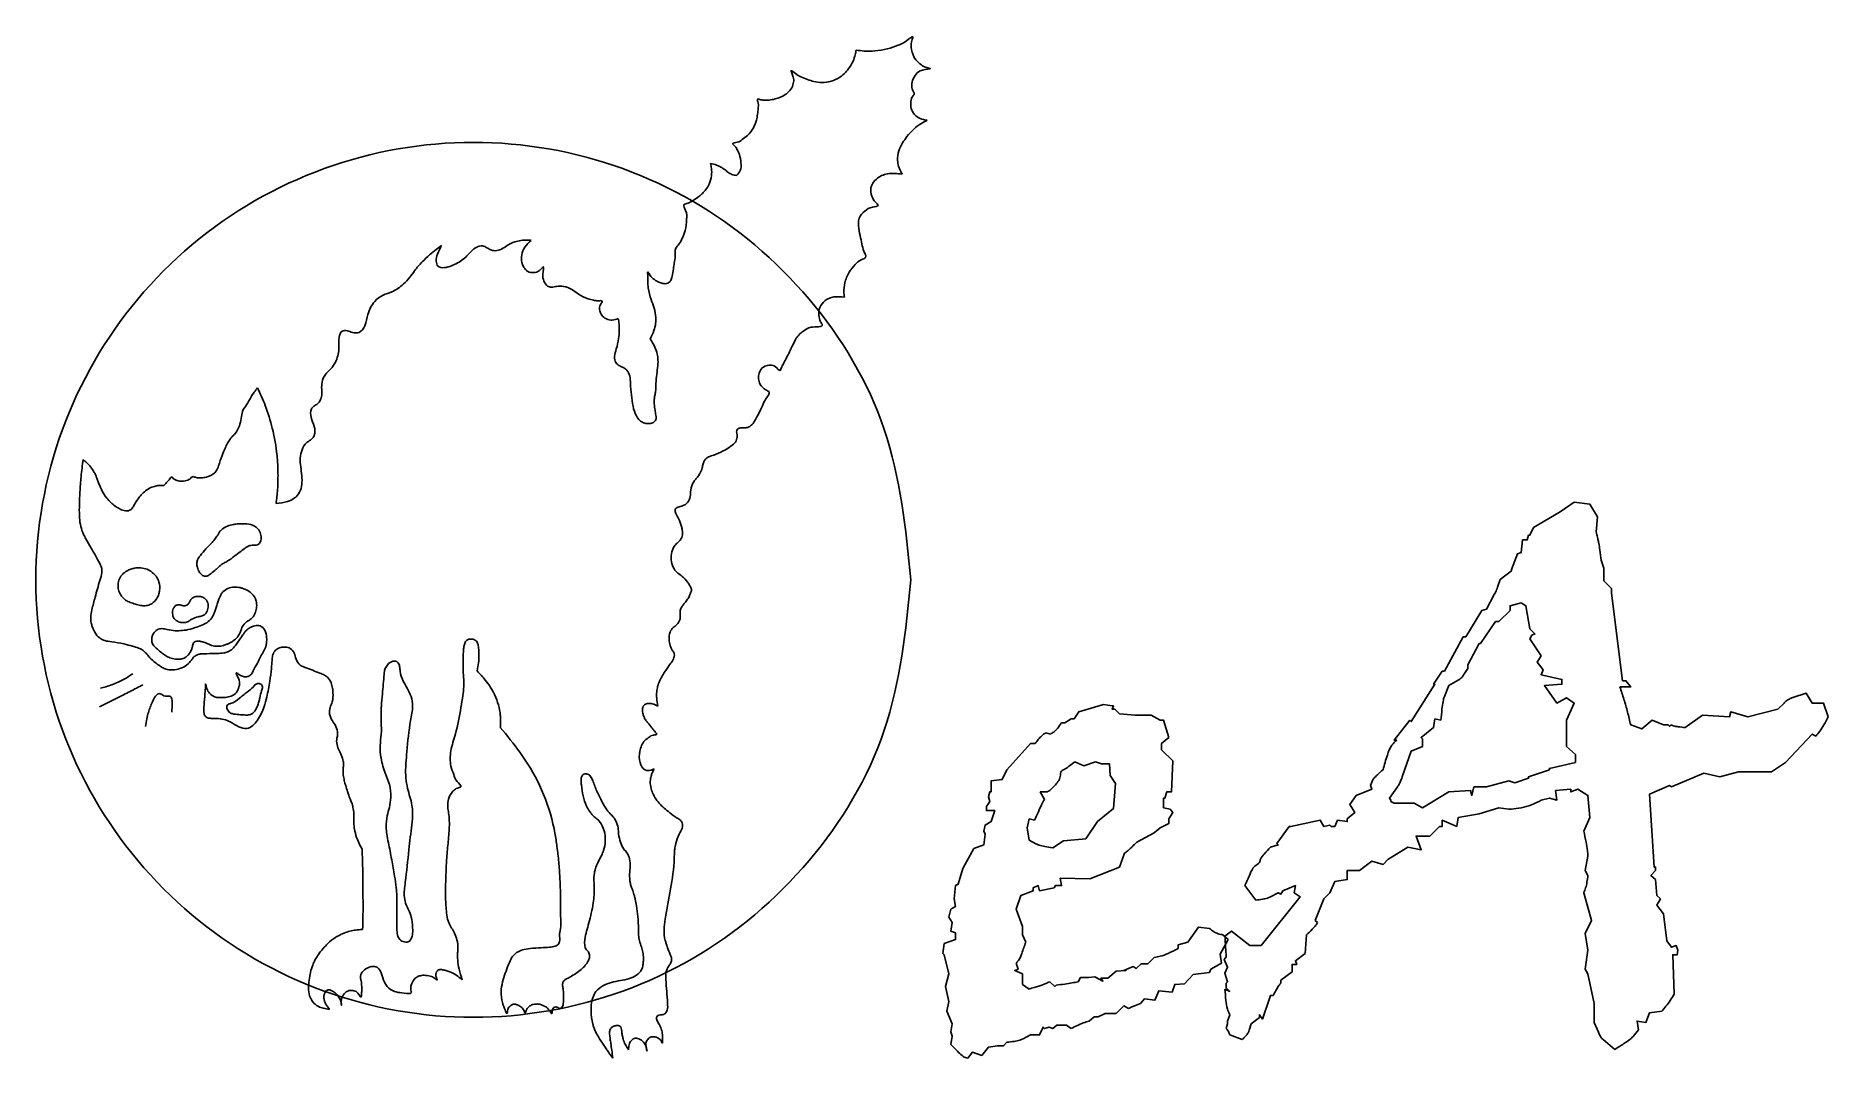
# Model space of a CAD drawing. Extents: x 0 to 12.3, y 0 to 7.
import ezdxf

# ---------------------------------------------------------------- set-up
doc = ezdxf.new("R2010")
doc.units = 0
doc.layers.get('0').update_dxf_attribs({"linetype": 'CONTINUOUS'})

msp = doc.modelspace()

# ---------------------------------------------------------------- linework, layer by layer
at = {"color": 7}
for points in [[(1.549233, 4.594787)], [(0.651425, 3.33827)], [(1.138688, 3.354858)], [(6.025833, 3.27814)], [(0.989399, 3.103969)], [(0.983179, 2.929798)], [(2.498878, 2.720379)], [(1.33774, 2.413507)]]:
    msp.add_lwpolyline(points, close=True, dxfattribs=at)
for points in [[(10.06425, 3.281221), (10.14045, 3.338949), (10.14045, 3.348185), (10.182014, 3.456712), (10.207414, 3.465949), (10.216651, 3.551385), (10.248978, 3.551385), (10.258215, 3.583713), (10.267451, 3.583713), (10.292851, 3.636822), (10.47527, 3.745349), (10.569943, 3.81)], [(10.569943, 3.81), (10.67847, 3.796147), (10.731579, 3.71071), (10.722342, 3.606801)], [(10.754672, 3.412838), (10.773145, 3.357419), (10.773145, 3.271983), (10.826254, 3.218874), (10.826254, 3.186547), (10.902454, 2.586183), (10.925544, 2.586183), (10.957871, 2.544619), (10.88398, 2.544619)], [(9.35998, 1.858819), (9.304562, 1.782619), (9.313798, 1.768765), (9.313798, 1.759528), (9.336889, 1.747982), (9.473125, 1.747982), (9.530852, 1.715655), (9.710961, 1.824182), (9.861052, 1.833419), (9.870289, 1.801091), (9.884143, 1.858819), (9.969579, 1.858819), (10.121979, 1.900382), (10.163543, 1.886529), (10.258215, 1.918856), (10.258215, 1.928093), (10.401379, 1.976584), (10.401379, 1.98582), (10.579179, 2.027384), (10.579179, 2.080493), (10.519143, 2.135911), (10.519143, 2.31602), (10.569943, 2.433784), (10.519143, 2.46842), (10.452179, 2.433784), (10.366743, 2.553856), (10.486815, 2.563093), (10.486815, 2.59542), (10.343652, 2.627748), (10.357505, 2.662384), (10.315941, 2.713184), (10.34365, 2.757057), (10.26745, 2.87482), (10.281304, 2.897911), (10.302084, 2.907147), (10.267448, 2.941784), (10.239739, 3.101111), (10.207415, 3.119582)], [(9.355361, 2.179785), (9.336887, 2.179785), (9.445415, 2.316021), (9.454651, 2.306785), (9.616288, 2.563094), (9.607051, 2.563094), (9.667087, 2.653148), (9.680941, 2.653148), (9.81025, 2.888676), (9.828723, 2.888676), (9.93725, 3.068785), (9.969578, 3.078021), (10.022687, 3.177312)], [(10.207415, 3.119582), (10.131215, 3.101109), (10.131215, 3.068781), (10.055015, 2.992581), (10.031925, 2.992581), (9.928016, 2.84249), (9.918779, 2.84249), (9.842579, 2.694709), (9.842579, 2.671619), (9.81487, 2.630055)], [(9.775616, 2.5908), (9.710961, 2.553855), (9.680943, 2.477655)], [(12.068544, 2.470727), (12.160907, 2.500745), (12.202471, 2.433781), (12.278671, 2.433781), (12.310998, 2.339109)], [(7.057815, 2.297559), (7.080906, 2.297559), (7.124779, 2.325268), (7.143252, 2.325268), (7.175579, 2.373759), (7.346452, 2.424546)], [(7.346452, 2.424546), (7.404179, 2.415309), (7.413415, 2.415309), (7.404179, 2.392219), (7.422652, 2.392219), (7.454979, 2.359892), (7.563507, 2.350655), (7.672034, 2.350655), (7.734379, 2.316019), (7.75747, 2.316019), (7.792106, 2.198255), (7.743615, 2.156691), (7.743615, 2.112819), (7.819815, 2.036619), (7.810579, 1.824182), (7.778251, 1.824182), (7.766705, 1.782619), (7.757468, 1.782619), (7.757468, 1.715655), (7.801341, 1.706418), (7.819814, 1.683328), (7.792105, 1.639455), (7.792105, 1.607128), (7.734378, 1.579419), (7.692814, 1.544783), (7.572742, 1.480128)], [(11.331943, 2.265219), (11.449707, 2.350655), (11.634434, 2.339109), (11.643671, 2.373745), (11.761435, 2.339109), (11.966944, 2.392218), (12.008507, 2.433781)], [(6.949288, 2.230596), (6.981615, 2.221359)], [(9.657853, 2.316019), (9.616289, 2.325255), (9.607053, 2.265219), (9.521616, 2.198255), (9.530853, 2.189019), (9.530853, 2.13591), (9.454653, 2.103582), (9.394617, 1.935019)], [(10.957871, 2.283692), (11.034071, 2.255983), (11.105653, 2.316019), (11.181853, 2.283692), (11.21418, 2.283692), (11.223417, 2.274455), (11.237271, 2.283692)], [(12.225562, 2.20749), (12.202472, 2.221344), (12.017744, 2.02738), (11.923072, 1.962726), (11.696781, 1.962726), (11.569781, 1.928089), (11.458944, 1.953489), (11.237272, 1.858817), (11.223418, 1.868053), (11.087182, 1.810326), (11.119509, 1.309253), (11.128746, 1.309253), (11.128746, 1.286163), (11.096418, 1.251527), (11.128746, 1.223818), (11.137982, 1.11529), (11.161072, 1.0922), (11.137982, 1.048328), (11.181855, 0.988291), (11.204945, 0.803564), (11.237272, 0.759691), (11.2696, 0.771238), (11.281146, 0.74122), (11.276529, 0.708892), (11.246506, 0.708892), (11.255743, 0.438729)], [(6.298125, 0.094686), (6.307362, 0.150104), (6.298125, 0.180123), (6.307362, 0.235541), (6.272725, 0.320977), (6.286579, 0.387941), (6.263489, 0.49185), (6.286579, 0.577286), (6.254252, 0.708904), (6.245015, 0.718141), (6.254252, 0.785105), (6.330452, 0.812814), (6.330452, 0.858996), (6.298124, 0.870542), (6.307361, 0.930578), (6.286578, 0.965215), (6.298124, 1.020633), (6.330452, 1.039106), (6.321215, 1.092215), (6.330452, 1.18227), (6.348925, 1.191507), (6.381252, 1.300034), (6.457452, 1.43627), (6.524416, 1.46167), (6.533652, 1.535561), (6.524416, 1.556342), (6.533652, 1.597905), (6.575216, 1.620995), (6.600616, 1.697195), (6.542889, 1.697195), (6.542889, 1.724904), (6.565979, 1.759541), (6.556742, 1.791868), (6.565979, 1.824195), (6.575215, 1.824195), (6.575215, 1.900395), (6.651415, 1.909632), (6.683743, 1.976596), (6.845379, 2.156705), (6.877706, 2.156705)], [(6.997779, 1.440873), (7.07167, 1.489364), (7.22407, 1.503218), (7.304888, 1.620981), (7.413415, 1.711036), (7.427269, 1.881908), (7.390323, 1.937327), (7.385706, 2.018145), (7.332597, 2.018145), (7.291033, 2.032)], [(7.291033, 2.032), (7.210215, 2.004291), (7.14787, 2.032)], [(8.489453, 1.445494), (8.542562, 1.461657), (8.533325, 1.470894), (8.618762, 1.588657), (8.627998, 1.588657), (8.831198, 1.630221), (8.854288, 1.588657), (8.895852, 1.597894), (8.905089, 1.588657), (8.930489, 1.588657), (8.948962, 1.630221), (9.015926, 1.620984), (9.015926, 1.639458), (9.066726, 1.68333), (9.034398, 1.738749), (9.075962, 1.801094), (9.184489, 1.842658), (9.175253, 1.868058), (9.189106, 1.902694)], [(10.636906, 1.556329), (10.67847, 1.648692), (10.664616, 1.801092), (10.595344, 1.842656), (10.546853, 1.824183), (10.546853, 1.842656), (10.442944, 1.833419), (10.45218, 1.768765), (10.40138, 1.782618), (10.343653, 1.768765), (10.329799, 1.759528)], [(6.953906, 1.824182), (6.912343, 1.824182), (6.940052, 1.773382)], [(6.873088, 1.630218), (6.836143, 1.639455), (6.822289, 1.579419), (6.836143, 1.493982), (6.882324, 1.468582)], [(10.121981, 1.706419), (10.055018, 1.715656), (9.918781, 1.674092), (9.775618, 1.648692), (9.766381, 1.588656), (9.66709, 1.630219), (9.66709, 1.588656), (9.648617, 1.588656), (9.581653, 1.521692), (9.48698, 1.521692), (9.521617, 1.427019), (9.431562, 1.445493), (9.293017, 1.362365), (9.260689, 1.327729), (9.184489, 1.350819), (9.099053, 1.286164), (9.015926, 1.286164), (9.015926, 1.223819), (8.930489, 1.209966), (8.895853, 1.133766), (8.854289, 1.092202), (8.796562, 0.94442), (8.812726, 0.930567)], [(7.489614, 1.403928), (7.454978, 1.309255), (7.251778, 1.228437), (7.048578, 1.233057), (7.057815, 1.182257), (7.016251, 1.182257), (7.007014, 1.168403), (6.907723, 1.147623), (6.898487, 1.182259), (6.86385, 1.168406), (6.86385, 1.147625), (6.778414, 1.115298), (6.746087, 1.020625), (6.789959, 0.902862), (6.789959, 0.845134), (6.81305, 0.794334)], [(10.664615, 1.251529), (10.646142, 1.286165), (10.664615, 1.385456)], [(8.177725, 0.835892), (8.221597, 0.870528), (8.348597, 0.771237), (8.424797, 0.771237), (8.692652, 1.106055), (8.651088, 1.133764), (8.660325, 1.182255), (8.574889, 1.147619), (8.561035, 1.124529), (8.542562, 1.133766), (8.489453, 1.106056)], [(8.390162, 1.082966), (8.313962, 1.182257)], [(10.736197, 0.177801), (10.708488, 0.244765), (10.708488, 0.374074), (10.664616, 0.577274), (10.646143, 0.609601), (10.664616, 0.74122), (10.646143, 0.854365), (10.690015, 0.94442), (10.636906, 1.133765)], [(7.856761, 0.750463), (7.856761, 0.775863), (7.923724, 0.794336), (7.995306, 0.898245), (8.071506, 0.889009)], [(8.16387, 0.845136), (8.198506, 0.812809), (8.145397, 0.713518), (8.154634, 0.651172), (8.080743, 0.609609), (8.071506, 0.586519), (7.96067, 0.572665), (7.900633, 0.51032), (7.83367, 0.505703), (7.815197, 0.452594), (7.725142, 0.46183), (7.697433, 0.397176), (7.625851, 0.406412), (7.598142, 0.374085)], [(8.736526, 0.84513), (8.727289, 0.71813), (8.660325, 0.66733), (8.669562, 0.64193), (8.637235, 0.64193), (8.637235, 0.59113), (8.561035, 0.533403), (8.561035, 0.51493)], [(6.746086, 0.651171), (6.75994, 0.609607), (6.736849, 0.60037), (6.789958, 0.57728), (6.789958, 0.505698), (6.83614, 0.473371)], [(7.170959, 0.524171), (7.187122, 0.55188), (7.24254, 0.55188), (7.286413, 0.556499), (7.341831, 0.52879), (7.327978, 0.547263), (7.374159, 0.547263), (7.431887, 0.595754), (7.49885, 0.600371), (7.484997, 0.600371), (7.549651, 0.62808), (7.568124, 0.614227), (7.602761, 0.646554), (7.648943, 0.646554), (7.692815, 0.690427)], [(8.177724, 0.473364), (8.210052, 0.457201), (8.186961, 0.482601), (8.186961, 0.514927), (8.196198, 0.524164), (8.177725, 0.581891), (8.196198, 0.623455), (8.173108, 0.676564), (8.186961, 0.695037)], [(6.976995, 0.524171), (7.011631, 0.491844), (7.020868, 0.50108)], [(8.507926, 0.429493), (8.489452, 0.429493), (8.434034, 0.267857), (8.413254, 0.297875), (8.413254, 0.279402), (8.357835, 0.235529), (8.343982, 0.191656)], [(7.517324, 0.339449), (7.484997, 0.357922), (7.431888, 0.307122), (7.355688, 0.307122), (7.309506, 0.284032), (7.281797, 0.284032), (7.24716, 0.254013)], [(8.186961, 0.2032), (8.196198, 0.235527), (8.196198, 0.254001), (8.210052, 0.297873)], [(11.170306, 0.320965), (11.087179, 0.311728), (11.061779, 0.244765), (11.001743, 0.254001), (11.010979, 0.193965), (10.974034, 0.147783)], [(7.124779, 0.203213), (7.092451, 0.226303), (7.025488, 0.226303), (6.997779, 0.203213), (6.972379, 0.21245), (6.940051, 0.203213), (6.930815, 0.21245), (6.907724, 0.159341), (6.845379, 0.159341), (6.794579, 0.131632)], [(8.295491, 0.127002), (8.210052, 0.159327)], [(10.849343, 0.060038), (10.768525, 0.127001)], [(6.683743, 0.108542), (6.660652, 0.085451), (6.619089, 0.085451), (6.556743, 0.076215), (6.510561, 0.018487), (6.448216, 0.041578), (6.415889, 0.000014), (6.390489, 0.006941)]]:
    msp.add_lwpolyline(points, dxfattribs=at)
for points, knots in [([(5.650536, 6.908768), (5.668641, 6.906118), (5.710803, 6.899949), (5.783039, 6.901828), (5.860825, 6.912746), (5.937158, 6.942733), (5.985767, 6.958409), (6.04859, 7.018673), (6.023888, 6.956712), (6.028371, 6.90879), (6.04932, 6.845212), (6.094864, 6.807389), (6.124539, 6.789293), (6.18162, 6.779298), (6.09354, 6.77716), (6.062007, 6.746511), (6.032722, 6.705045), (6.030743, 6.662536), (6.035161, 6.631998), (6.054211, 6.609669), (6.030438, 6.588961), (6.023059, 6.554176), (6.023579, 6.507877), (6.04921, 6.465688), (6.088682, 6.43533), (6.121184, 6.430297), (6.137799, 6.427725)], [0, 0, 0, 0, 0.054847, 0.127729, 0.215119, 0.293027, 0.358694, 0.409087, 0.438366, 0.497662, 0.573275, 0.62539, 0.666568, 0.691807, 0.747082, 0.798391, 0.847543, 0.888913, 0.922365, 0.941878, 0.961793, 1.000434, 1.04898, 1.096006, 1.143542, 1.193255, 1.193255, 1.193255, 1.193255]), ([(4.653202, 6.13122), (4.666791, 6.128156), (4.691342, 6.122619), (4.722645, 6.108556), (4.747829, 6.09124), (4.771368, 6.072704), (4.797833, 6.05457), (4.819464, 6.050851), (4.830901, 6.05028), (4.832367, 6.051087), (4.841549, 6.061133), (4.863384, 6.085156), (4.861949, 6.138343), (4.855251, 6.186199), (4.836374, 6.224349), (4.825106, 6.248128), (4.791949, 6.273196), (4.843492, 6.275597), (4.870901, 6.295832), (4.913184, 6.326863), (4.946638, 6.372025), (4.966942, 6.423351), (4.975051, 6.468405), (4.979031, 6.509066), (4.982689, 6.538739), (4.968072, 6.58018), (5.00016, 6.56614), (5.023421, 6.566673), (5.057291, 6.565507), (5.106048, 6.575217), (5.170285, 6.599093), (5.213889, 6.64845), (5.222429, 6.694757), (5.224763, 6.72395), (5.189483, 6.785274), (5.238994, 6.741222), (5.271387, 6.726025), (5.316067, 6.707113), (5.363502, 6.691805), (5.418539, 6.684268), (5.48048, 6.692177), (5.536338, 6.718799), (5.576057, 6.752057), (5.605878, 6.789954), (5.629605, 6.829591), (5.643787, 6.872663), (5.648577, 6.898284), (5.650536, 6.908768)], [0, 0, 0, 0, 0.041706, 0.075353, 0.102168, 0.133101, 0.165685, 0.196559, 0.198097, 0.199299, 0.201417, 0.238863, 0.292261, 0.351032, 0.385823, 0.415391, 0.43913, 0.471047, 0.510371, 0.556486, 0.6223, 0.677688, 0.719783, 0.760753, 0.795466, 0.823815, 0.844086, 0.87009, 0.901039, 0.942727, 1.019454, 1.103963, 1.12413, 1.157258, 1.204395, 1.239759, 1.282642, 1.331986, 1.378769, 1.433577, 1.496788, 1.563335, 1.616304, 1.650713, 1.707694, 1.753884, 1.785873, 1.785873, 1.785873, 1.785873]), ([(6.137799, 6.427725), (6.123119, 6.420109), (6.090598, 6.403238), (6.042534, 6.366634), (6.001731, 6.320927), (5.96575, 6.271623), (5.939003, 6.217358), (5.931497, 6.161074), (5.939609, 6.114796), (5.951858, 6.083911), (5.961492, 6.066332), (5.965702, 6.058649)], [0, 0, 0, 0, 0.049565, 0.109804, 0.179967, 0.23262, 0.292709, 0.359661, 0.398711, 0.432554, 0.458831, 0.458831, 0.458831, 0.458831]), ([(6.025833, 3.27814), (5.99001, 2.927603), (5.918878, 2.231548), (5.367005, 1.3117), (4.558969, 0.627817), (3.55837, 0.265108), (2.496621, 0.265108), (1.497422, 0.627817), (0.683791, 1.3117), (0.152709, 2.231548), (-0.032718, 3.27814), (0.152709, 4.324731), (0.683791, 5.244579), (1.497422, 5.928462), (2.496621, 6.291171), (3.55837, 6.291171), (4.558969, 5.928462), (5.367005, 5.244579), (5.918878, 4.324731), (5.99001, 3.628676), (6.025833, 3.27814)], [0, 0, 0, 0, 1.046272, 2.077571, 3.123843, 4.170115, 5.201413, 6.247686, 7.293958, 8.325256, 9.371528, 10.417801, 11.449099, 12.495371, 13.541643, 14.572942, 15.619214, 16.665486, 17.696785, 18.743057, 18.743057, 18.743057, 18.743057]), ([(4.23851, 4.928614), (4.248163, 4.947592), (4.265481, 4.981641), (4.277492, 5.032168), (4.279313, 5.083982), (4.269024, 5.139634), (4.241693, 5.204657), (4.22665, 5.264609), (4.221389, 5.321882), (4.223131, 5.350089), (4.220163, 5.402258), (4.235992, 5.364444), (4.253998, 5.346419), (4.278847, 5.326098), (4.306637, 5.314027), (4.333696, 5.305999), (4.363414, 5.309746), (4.383363, 5.331229), (4.390773, 5.365727), (4.397729, 5.405573), (4.404474, 5.451689), (4.413004, 5.497516), (4.405236, 5.54762), (4.440963, 5.580205), (4.460958, 5.622102), (4.484127, 5.677952), (4.487938, 5.744966), (4.492149, 5.800119), (4.456949, 5.853138), (4.505442, 5.859349), (4.535407, 5.879902), (4.569218, 5.901579), (4.59816, 5.927002), (4.623478, 5.954426), (4.647311, 5.994708), (4.660707, 6.044063), (4.661278, 6.092468), (4.655572, 6.119851), (4.653202, 6.13122)], [0, 0, 0, 0, 0.063683, 0.114256, 0.154292, 0.218544, 0.282253, 0.364449, 0.407389, 0.444174, 0.474559, 0.494819, 0.525272, 0.563777, 0.585806, 0.616408, 0.648096, 0.669059, 0.699901, 0.751692, 0.791488, 0.838981, 0.893713, 0.928535, 0.975543, 1.032933, 1.109153, 1.170376, 1.211674, 1.242463, 1.281588, 1.328176, 1.360346, 1.39738, 1.439591, 1.49953, 1.548526, 1.58331, 1.58331, 1.58331, 1.58331]), ([(5.965702, 6.058649), (5.931851, 6.062884), (5.869634, 6.070667), (5.78859, 6.034006), (5.744238, 5.971606), (5.755921, 5.908703), (5.772615, 5.87218), (5.817441, 5.838079), (5.746976, 5.83544), (5.710419, 5.80762), (5.673901, 5.772221), (5.664349, 5.733934), (5.667667, 5.693001), (5.675897, 5.640213), (5.691153, 5.581484), (5.697374, 5.534712), (5.728309, 5.48515), (5.67489, 5.470984), (5.640867, 5.436172), (5.596693, 5.385016), (5.571758, 5.319342), (5.564123, 5.259663), (5.568158, 5.226999), (5.569671, 5.214751)], [0, 0, 0, 0, 0.100556, 0.184818, 0.254996, 0.311833, 0.361882, 0.38951, 0.431569, 0.489694, 0.551438, 0.57079, 0.606583, 0.673132, 0.732605, 0.784013, 0.827053, 0.861553, 0.91406, 0.980036, 1.059908, 1.121486, 1.158425, 1.158425, 1.158425, 1.158425]), ([(1.675714, 3.800651), (1.702134, 3.803591), (1.746686, 3.808549), (1.799596, 3.833848), (1.848646, 3.88357), (1.859827, 3.982577), (1.832121, 4.092233), (1.852534, 4.190475), (1.897357, 4.228501), (1.923337, 4.242498), (1.945508, 4.2768), (1.940361, 4.332839), (1.912354, 4.38654), (1.908726, 4.441469), (1.932951, 4.46971), (1.957323, 4.480261), (1.978264, 4.506049), (1.991193, 4.543108), (1.986935, 4.587024), (1.988395, 4.635429), (2.008451, 4.68598), (2.055235, 4.723591), (2.093876, 4.785028), (2.111575, 4.864393), (2.101361, 4.931254), (2.119512, 4.98841), (2.16628, 4.988027), (2.199867, 4.969159), (2.252972, 4.968436), (2.292698, 5.025419), (2.301224, 5.104364), (2.340408, 5.182584), (2.404329, 5.232301), (2.480499, 5.251239), (2.541859, 5.296878), (2.591509, 5.348692), (2.628297, 5.404054), (2.673906, 5.455356), (2.723937, 5.503412), (2.768767, 5.540273), (2.797254, 5.560386), (2.809897, 5.569313)], [0, 0, 0, 0, 0.079265, 0.133667, 0.172335, 0.284252, 0.406148, 0.520515, 0.554101, 0.579876, 0.608055, 0.671027, 0.735215, 0.794095, 0.8192, 0.841603, 0.87256, 0.915594, 0.955835, 1.003538, 1.060581, 1.111581, 1.180702, 1.275242, 1.344975, 1.390927, 1.42622, 1.465804, 1.509297, 1.569923, 1.650141, 1.750246, 1.821422, 1.885903, 1.982624, 2.045372, 2.100913, 2.181436, 2.250742, 2.308914, 2.355336, 2.355336, 2.355336, 2.355336]), ([(2.809897, 5.569313), (2.799602, 5.549944), (2.781483, 5.515853), (2.769073, 5.467263), (2.781283, 5.419876), (2.832384, 5.414785), (2.872675, 5.427644), (2.926787, 5.452125), (2.981259, 5.489488), (3.023715, 5.546288), (3.07404, 5.572795), (3.11399, 5.560941), (3.140315, 5.538983), (3.179127, 5.530633), (3.221985, 5.542654), (3.261314, 5.573317), (3.306334, 5.594169), (3.351692, 5.605025), (3.389581, 5.608027), (3.4129, 5.605654), (3.423641, 5.604561)], [0, 0, 0, 0, 0.065472, 0.115243, 0.150227, 0.194332, 0.245664, 0.280582, 0.37164, 0.439303, 0.494141, 0.527373, 0.55759, 0.59619, 0.640798, 0.686457, 0.744894, 0.788014, 0.825893, 0.858234, 0.858234, 0.858234, 0.858234]), ([(3.423641, 5.604561), (3.408288, 5.5901), (3.379064, 5.562572), (3.355639, 5.508313), (3.354992, 5.463182), (3.367351, 5.42903), (3.383656, 5.401176), (3.416173, 5.381567), (3.452578, 5.3844), (3.482469, 5.393279), (3.51721, 5.44583), (3.498486, 5.36682), (3.507922, 5.329764), (3.528754, 5.289118), (3.566148, 5.282052), (3.601876, 5.291974), (3.650081, 5.291952), (3.702914, 5.272022), (3.751523, 5.231293), (3.801702, 5.205594), (3.850125, 5.195526), (3.877945, 5.188653), (3.922672, 5.195922), (3.887902, 5.155482), (3.893346, 5.123455), (3.905148, 5.087932), (3.937623, 5.064033), (3.980236, 5.053653), (4.007108, 5.064224), (4.020797, 5.069609)], [0, 0, 0, 0, 0.062719, 0.119389, 0.172456, 0.193197, 0.227983, 0.267637, 0.299434, 0.332682, 0.368252, 0.418416, 0.466772, 0.509427, 0.538762, 0.572691, 0.620534, 0.68064, 0.73767, 0.80976, 0.84852, 0.881354, 0.906562, 0.942461, 0.976485, 1.009242, 1.0502, 1.091741, 1.134875, 1.134875, 1.134875, 1.134875]), ([(5.569671, 5.214751), (5.545581, 5.217862), (5.499807, 5.223774), (5.437074, 5.196514), (5.396707, 5.148339), (5.39249, 5.092361), (5.400456, 5.054045), (5.436394, 5.006054), (5.337351, 5.019149), (5.294641, 4.987123), (5.256515, 4.958792), (5.231932, 4.922487), (5.207543, 4.868646), (5.181275, 4.815827), (5.157054, 4.766046), (5.140723, 4.741743), (5.127789, 4.697154), (5.099557, 4.747261), (5.06173, 4.750602), (5.021706, 4.745465), (4.99042, 4.716307), (4.980467, 4.676819), (4.982116, 4.635337), (5.00366, 4.600298), (5.02787, 4.579411), (5.07136, 4.565632), (5.019381, 4.50857), (5.006144, 4.461004), (4.979341, 4.41213), (4.958277, 4.371199), (4.935965, 4.337318), (4.9082, 4.320971), (4.880316, 4.317922), (4.855573, 4.320706), (4.834039, 4.311688), (4.829305, 4.291135), (4.835564, 4.271681), (4.835, 4.243873), (4.81806, 4.211462), (4.781469, 4.18519), (4.73384, 4.1587), (4.685972, 4.13419), (4.639581, 4.124197), (4.612439, 4.101549), (4.60023, 4.073205), (4.595523, 4.040031), (4.581474, 4.009793), (4.565896, 3.984614), (4.549479, 3.968016), (4.52941, 3.940576), (4.514614, 3.898645), (4.515829, 3.849164), (4.499807, 3.806556), (4.464352, 3.783956), (4.431836, 3.780467), (4.404931, 3.760781), (4.41504, 3.727029), (4.438727, 3.69433), (4.451607, 3.654464), (4.45968, 3.620757), (4.462256, 3.598346), (4.459034, 3.573544), (4.445808, 3.549064), (4.422178, 3.529961), (4.396044, 3.502365), (4.381817, 3.456146), (4.38275, 3.40291), (4.3966, 3.354949), (4.427278, 3.323479), (4.464446, 3.300321), (4.490052, 3.270479), (4.507875, 3.243567), (4.516033, 3.226904), (4.525642, 3.210429), (4.516037, 3.191148), (4.509645, 3.168583), (4.495313, 3.14411), (4.479254, 3.121746), (4.460715, 3.102769), (4.448465, 3.080231), (4.441892, 3.055331), (4.446581, 3.029539), (4.442662, 3.00018), (4.425321, 2.970528), (4.393444, 2.951866), (4.370413, 2.916798), (4.366409, 2.871771), (4.374254, 2.833316), (4.384663, 2.806922), (4.392702, 2.791115), (4.401688, 2.780954), (4.407004, 2.762897), (4.400652, 2.73279), (4.372126, 2.697125), (4.346942, 2.659172), (4.322164, 2.62167), (4.303217, 2.586948), (4.290009, 2.548962), (4.282554, 2.508306), (4.282168, 2.463292), (4.28878, 2.431186), (4.29242, 2.413507)], [0, 0, 0, 0, 0.071692, 0.136217, 0.196331, 0.250891, 0.295649, 0.319424, 0.397306, 0.455761, 0.499143, 0.535182, 0.586423, 0.675792, 0.714672, 0.747585, 0.774103, 0.813852, 0.851827, 0.889539, 0.930798, 0.970909, 1.008481, 1.052707, 1.088451, 1.106619, 1.171635, 1.228677, 1.277446, 1.332814, 1.369017, 1.39669, 1.426404, 1.451214, 1.471999, 1.488718, 1.508704, 1.533054, 1.570077, 1.613498, 1.666002, 1.734261, 1.77375, 1.806435, 1.835672, 1.864268, 1.90656, 1.93444, 1.952661, 1.976346, 2.036145, 2.081199, 2.124539, 2.166008, 2.198594, 2.224635, 2.251341, 2.290568, 2.349683, 2.373456, 2.394898, 2.416923, 2.447605, 2.47536, 2.507732, 2.560196, 2.614722, 2.667034, 2.704807, 2.743604, 2.79802, 2.821068, 2.83986, 2.854776, 2.874504, 2.898728, 2.926737, 2.958316, 2.981464, 3.005802, 3.034681, 3.056468, 3.083501, 3.122156, 3.154322, 3.192555, 3.24282, 3.285623, 3.309453, 3.327847, 3.338524, 3.349598, 3.38293, 3.425427, 3.485561, 3.519793, 3.560228, 3.603895, 3.639791, 3.683873, 3.737896, 3.737896, 3.737896, 3.737896]), ([(4.020797, 5.069609), (4.022755, 5.05658), (4.026997, 5.028346), (4.028321, 4.98243), (4.023138, 4.925302), (4.009936, 4.866959), (3.991574, 4.813057), (3.998323, 4.76893), (4.023525, 4.745177), (4.053212, 4.736772), (4.083275, 4.715228), (4.103187, 4.673387), (4.103105, 4.614412), (4.109109, 4.545258), (4.120317, 4.47074), (4.137572, 4.402645), (4.176109, 4.359237), (4.216834, 4.347708), (4.246822, 4.34921), (4.274561, 4.361628), (4.282719, 4.392742), (4.272416, 4.428872), (4.267282, 4.470572), (4.265454, 4.510202), (4.270816, 4.541879), (4.275774, 4.565839), (4.277294, 4.585323), (4.277901, 4.598467), (4.277816, 4.626707), (4.28143, 4.670583), (4.289912, 4.728835), (4.294512, 4.780713), (4.287207, 4.829124), (4.270791, 4.878497), (4.250046, 4.910705), (4.23851, 4.928614)], [0, 0, 0, 0, 0.039502, 0.085602, 0.137406, 0.211173, 0.264699, 0.307281, 0.336013, 0.363087, 0.399076, 0.443345, 0.495942, 0.574367, 0.651799, 0.7222, 0.782858, 0.814495, 0.845819, 0.872672, 0.898341, 0.93367, 0.984769, 1.024246, 1.052027, 1.080863, 1.097591, 1.110581, 1.120334, 1.182298, 1.242278, 1.29726, 1.33752, 1.388348, 1.452006, 1.452006, 1.452006, 1.452006]), ([(0.352847, 4.103377), (0.361309, 4.096135), (0.379882, 4.08024), (0.406519, 4.050956), (0.426514, 4.020623), (0.440334, 3.994278), (0.44764, 3.972147), (0.460359, 3.940349), (0.479271, 3.89294), (0.514555, 3.833494), (0.559396, 3.791866), (0.601146, 3.765144), (0.633856, 3.750534), (0.669305, 3.749907), (0.693341, 3.769884), (0.706925, 3.800273), (0.72735, 3.830871), (0.752404, 3.862393), (0.780496, 3.889733), (0.813882, 3.9111), (0.848932, 3.921164), (0.87819, 3.928175), (0.908925, 3.919122), (0.924093, 3.946669), (0.942343, 3.959975), (0.957383, 3.991447), (0.973279, 3.969025), (0.992902, 3.959876), (1.024498, 3.951072), (1.059571, 3.957319), (1.087713, 3.968368), (1.103079, 3.990004), (1.12511, 3.977849), (1.150168, 3.977847), (1.175847, 3.977656), (1.20051, 3.982549), (1.22438, 3.989702), (1.248098, 4.003892), (1.270335, 4.027189), (1.284414, 4.072185), (1.304371, 4.123931), (1.323767, 4.176247), (1.341822, 4.213743), (1.358105, 4.239574), (1.371966, 4.257526), (1.384618, 4.269831), (1.405939, 4.291251), (1.424927, 4.331039), (1.438486, 4.382618), (1.440554, 4.436151), (1.477626, 4.480007), (1.504783, 4.537991), (1.533535, 4.574728), (1.549233, 4.594787)], [0, 0, 0, 0, 0.033399, 0.073304, 0.118267, 0.142067, 0.162282, 0.188052, 0.244823, 0.315368, 0.393487, 0.425658, 0.463791, 0.500715, 0.524007, 0.552983, 0.599679, 0.634136, 0.673624, 0.716891, 0.751376, 0.782155, 0.808037, 0.834439, 0.860868, 0.88727, 0.902008, 0.92557, 0.955371, 0.997482, 1.029601, 1.046326, 1.065793, 1.092304, 1.123734, 1.141778, 1.167667, 1.198091, 1.223744, 1.262284, 1.33687, 1.391346, 1.429331, 1.461501, 1.482814, 1.49715, 1.514423, 1.573255, 1.62563, 1.675325, 1.728352, 1.791581, 1.867623, 1.867623, 1.867623, 1.867623]), ([(1.549233, 4.594787), (1.567317, 4.554495), (1.60769, 4.464543), (1.654825, 4.309361), (1.682854, 4.152727), (1.689958, 4.011758), (1.687585, 3.901491), (1.679498, 3.83279), (1.675714, 3.800651)], [0, 0, 0, 0, 0.132399, 0.295581, 0.485163, 0.60814, 0.718535, 0.815573, 0.815573, 0.815573, 0.815573]), ([(2.264577, 1.432761), (2.252993, 1.454455), (2.23205, 1.493677), (2.215739, 1.551816), (2.207396, 1.599557), (2.208422, 1.639656), (2.208907, 1.678497), (2.204059, 1.715196), (2.194504, 1.749492), (2.178853, 1.784257), (2.165832, 1.82396), (2.152665, 1.865865), (2.142771, 1.903874), (2.134551, 1.94296), (2.133248, 1.979619), (2.139369, 2.013981), (2.133907, 2.050303), (2.120117, 2.089063), (2.097102, 2.128454), (2.089137, 2.164296), (2.091134, 2.191079), (2.097301, 2.207634), (2.096684, 2.235453), (2.089413, 2.273865), (2.058487, 2.311621), (2.03916, 2.35512), (2.042229, 2.402731), (2.065441, 2.447047), (2.066922, 2.493315), (2.062648, 2.5372), (2.053731, 2.575051), (2.03483, 2.607818), (2.005225, 2.626951), (1.970407, 2.64107), (1.925685, 2.658252), (1.885376, 2.67515), (1.855656, 2.683894), (1.830852, 2.699787), (1.81075, 2.731951), (1.802636, 2.77585), (1.777603, 2.809879), (1.740869, 2.819265), (1.707399, 2.816773), (1.675515, 2.80339), (1.654863, 2.775022), (1.648252, 2.740734), (1.647071, 2.705986), (1.641923, 2.653674), (1.632149, 2.575911), (1.616375, 2.488278), (1.590721, 2.396899), (1.557423, 2.318076), (1.48924, 2.248873), (1.41338, 2.269223), (1.356597, 2.314544), (1.289814, 2.329217), (1.239173, 2.329022), (1.212553, 2.32868), (1.189702, 2.339656), (1.178121, 2.368558), (1.181288, 2.415463), (1.185378, 2.465514), (1.189491, 2.515965), (1.192237, 2.539047), (1.191772, 2.575678), (1.199133, 2.53183), (1.212035, 2.508647), (1.237644, 2.482358), (1.261502, 2.473537), (1.277789, 2.471487), (1.300011, 2.471578), (1.330496, 2.471858), (1.368816, 2.479134), (1.405956, 2.502104), (1.423688, 2.54629), (1.430985, 2.586526), (1.388512, 2.657678), (1.426719, 2.62318), (1.449942, 2.614142), (1.479458, 2.611079), (1.504878, 2.627563), (1.523583, 2.662522), (1.551038, 2.715137), (1.578689, 2.769858), (1.604061, 2.81246), (1.610423, 2.843294), (1.612116, 2.877889), (1.60851, 2.92098), (1.580985, 2.962339), (1.53858, 2.967093), (1.50602, 2.956252), (1.480914, 2.940964), (1.463029, 2.924032), (1.450168, 2.903967), (1.430391, 2.875178), (1.406924, 2.840287), (1.378498, 2.80614), (1.349276, 2.783354), (1.311794, 2.77535), (1.263159, 2.773897), (1.21403, 2.771913), (1.172744, 2.772367), (1.14708, 2.76979), (1.124364, 2.759966), (1.104905, 2.744336), (1.091548, 2.721126), (1.067881, 2.695625), (1.030284, 2.671303), (0.979963, 2.659313), (0.935643, 2.661226), (0.900457, 2.672846), (0.873741, 2.691135), (0.843398, 2.713804), (0.813896, 2.739247), (0.790384, 2.769288), (0.766423, 2.794922), (0.73124, 2.812426), (0.686174, 2.825737), (0.624933, 2.840827), (0.561876, 2.853801), (0.503924, 2.858046), (0.461736, 2.880172), (0.433065, 2.915272), (0.416891, 2.952396), (0.407305, 2.986824), (0.40304, 3.026131), (0.415344, 3.085402), (0.438212, 3.169053), (0.461951, 3.254357), (0.482807, 3.321069), (0.482335, 3.360253), (0.466311, 3.392265), (0.442563, 3.436176), (0.409267, 3.494537), (0.379951, 3.548458), (0.358858, 3.582826), (0.344787, 3.614976), (0.332091, 3.658163), (0.3266, 3.722674), (0.327752, 3.797257), (0.331417, 3.885985), (0.339136, 3.989781), (0.348068, 4.063784), (0.352847, 4.103377)], [0, 0, 0, 0, 0.073536, 0.132948, 0.180334, 0.218271, 0.252983, 0.296829, 0.32877, 0.359431, 0.411017, 0.453989, 0.491205, 0.528813, 0.573672, 0.600226, 0.632851, 0.682324, 0.722956, 0.769239, 0.789695, 0.802681, 0.821661, 0.872177, 0.916234, 0.966202, 1.011284, 1.053826, 1.11428, 1.146083, 1.18639, 1.230612, 1.25479, 1.290713, 1.343292, 1.398471, 1.421993, 1.435564, 1.486114, 1.528953, 1.570104, 1.603698, 1.637736, 1.670067, 1.703996, 1.737988, 1.773404, 1.808411, 1.895576, 2.008461, 2.075624, 2.178528, 2.271284, 2.326949, 2.394991, 2.489813, 2.522608, 2.547634, 2.569141, 2.593767, 2.635252, 2.70874, 2.748517, 2.778538, 2.796061, 2.817816, 2.855753, 2.899859, 2.916505, 2.931786, 2.94876, 2.983186, 3.023135, 3.064712, 3.108432, 3.155894, 3.20921, 3.233742, 3.263552, 3.293123, 3.315894, 3.350037, 3.410079, 3.494861, 3.534288, 3.557277, 3.588438, 3.63805, 3.686397, 3.721721, 3.757102, 3.788345, 3.8092, 3.830357, 3.859559, 3.914123, 3.956248, 3.992958, 4.022313, 4.069268, 4.139176, 4.16959, 4.19331, 4.215817, 4.242974, 4.266453, 4.295485, 4.346675, 4.398193, 4.448262, 4.477818, 4.508075, 4.544768, 4.59174, 4.624101, 4.65929, 4.695782, 4.740176, 4.800336, 4.884836, 4.933568, 4.972726, 5.02402, 5.066157, 5.093543, 5.131116, 5.183401, 5.273459, 5.391962, 5.448941, 5.482795, 5.505705, 5.555179, 5.633155, 5.706948, 5.739477, 5.753848, 5.812142, 5.873449, 5.947326, 6.03587, 6.139838, 6.259465, 6.259465, 6.259465, 6.259465]), ([(1.138688, 3.354858), (1.141057, 3.349032), (1.146619, 3.335351), (1.160701, 3.316401), (1.181566, 3.299996), (1.208789, 3.304892), (1.233611, 3.32399), (1.25703, 3.342876), (1.275638, 3.360052), (1.287582, 3.371648), (1.300704, 3.382626), (1.315891, 3.391603), (1.331403, 3.400045), (1.348019, 3.409985), (1.368272, 3.421815), (1.395644, 3.445526), (1.428705, 3.469775), (1.459292, 3.492322), (1.477726, 3.505363), (1.495507, 3.513462), (1.515643, 3.51735), (1.538557, 3.513903), (1.560566, 3.523421), (1.574089, 3.550397), (1.573106, 3.585652), (1.558602, 3.627177), (1.515932, 3.657125), (1.46471, 3.663638), (1.421019, 3.662478), (1.380754, 3.658543), (1.338917, 3.647866), (1.305193, 3.626412), (1.2841, 3.603441), (1.27342, 3.580203), (1.254833, 3.555468), (1.231154, 3.527422), (1.199248, 3.496263), (1.172452, 3.464759), (1.149106, 3.43651), (1.135556, 3.41559), (1.131681, 3.394469), (1.133107, 3.377293), (1.135826, 3.364912), (1.137816, 3.357922), (1.138688, 3.354858)], [0, 0, 0, 0, 0.018768, 0.04408, 0.071098, 0.092149, 0.12121, 0.164414, 0.182567, 0.197127, 0.214374, 0.233723, 0.249917, 0.267368, 0.29183, 0.320086, 0.375702, 0.414779, 0.434269, 0.443135, 0.473289, 0.494178, 0.511441, 0.541364, 0.577692, 0.61567, 0.669151, 0.723194, 0.76851, 0.800261, 0.844472, 0.896811, 0.917552, 0.937042, 0.972959, 1.009942, 1.047144, 1.106621, 1.133786, 1.157324, 1.180412, 1.19658, 1.208825, 1.218383, 1.218383, 1.218383, 1.218383]), ([(10.722342, 3.606801), (10.723804, 3.600389), (10.726609, 3.588089), (10.730504, 3.570394), (10.734384, 3.550746), (10.741305, 3.521729), (10.747106, 3.474528), (10.751851, 3.435835), (10.754672, 3.412838)], [0, 0, 0, 0, 0.019731, 0.037847, 0.054352, 0.079816, 0.127275, 0.196808, 0.196808, 0.196808, 0.196808]), ([(0.651425, 3.33827), (0.645694, 3.334468), (0.630866, 3.324629), (0.609197, 3.301485), (0.591831, 3.264189), (0.591299, 3.221134), (0.603005, 3.188059), (0.618658, 3.160311), (0.642612, 3.138496), (0.676462, 3.122576), (0.711382, 3.112209), (0.745112, 3.102796), (0.779115, 3.098466), (0.819101, 3.107905), (0.854071, 3.138417), (0.871781, 3.175878), (0.8804, 3.21669), (0.877724, 3.259561), (0.858705, 3.297656), (0.831055, 3.327983), (0.796648, 3.352587), (0.754609, 3.360562), (0.725383, 3.362287), (0.702881, 3.357834), (0.678508, 3.352405), (0.661174, 3.343358), (0.651425, 3.33827)], [0, 0, 0, 0, 0.020604, 0.053312, 0.093759, 0.141231, 0.178192, 0.197948, 0.23641, 0.272814, 0.309437, 0.345571, 0.377957, 0.411112, 0.465811, 0.510322, 0.533321, 0.590689, 0.635096, 0.658048, 0.713724, 0.757838, 0.784724, 0.800921, 0.826458, 0.859272, 0.859272, 0.859272, 0.859272]), ([(0.983179, 2.929798), (0.965, 2.93169), (0.934302, 2.934885), (0.894007, 2.946553), (0.860117, 2.939006), (0.838061, 2.916908), (0.825492, 2.89041), (0.821244, 2.860918), (0.831338, 2.831165), (0.856168, 2.806679), (0.88306, 2.784296), (0.911228, 2.763157), (0.940216, 2.745505), (0.969946, 2.737021), (0.998059, 2.734013), (1.024434, 2.733898), (1.053667, 2.743869), (1.076364, 2.764753), (1.090152, 2.785838), (1.098424, 2.805719), (1.103588, 2.82259), (1.104895, 2.839817), (1.114087, 2.853613), (1.132078, 2.859556), (1.15269, 2.857378), (1.175374, 2.853228), (1.196638, 2.846629), (1.215501, 2.835761), (1.240953, 2.824314), (1.275714, 2.820625), (1.310852, 2.826256), (1.336334, 2.835854), (1.359648, 2.845241), (1.384778, 2.861194), (1.41112, 2.884327), (1.429161, 2.913731), (1.437096, 2.945864), (1.453803, 2.973342), (1.476252, 2.993659), (1.500948, 3.005407), (1.520862, 3.026289), (1.535798, 3.056354), (1.544225, 3.093361), (1.541097, 3.140418), (1.512962, 3.185323), (1.473101, 3.210175), (1.43602, 3.224353), (1.398216, 3.230132), (1.354918, 3.225722), (1.320927, 3.207775), (1.301714, 3.184504), (1.29148, 3.165061), (1.284654, 3.147292), (1.278511, 3.132479), (1.274017, 3.117831), (1.268417, 3.09852), (1.260826, 3.075224), (1.251887, 3.05101), (1.239699, 3.020597), (1.212195, 2.988971), (1.167436, 2.9661), (1.115811, 2.948969), (1.063862, 2.93295), (1.01733, 2.929209), (0.992084, 2.929645), (0.983179, 2.929798)], [0, 0, 0, 0, 0.054824, 0.092585, 0.124304, 0.153318, 0.182994, 0.211285, 0.240573, 0.273328, 0.31431, 0.345889, 0.378913, 0.41553, 0.437401, 0.463753, 0.494087, 0.527507, 0.55426, 0.569123, 0.592004, 0.606959, 0.620272, 0.639053, 0.660188, 0.682148, 0.708303, 0.726369, 0.747353, 0.791646, 0.828663, 0.853242, 0.873198, 0.903952, 0.942051, 0.977531, 1.005315, 1.040795, 1.072185, 1.094746, 1.122168, 1.156791, 1.194391, 1.234926, 1.295364, 1.344608, 1.373649, 1.414128, 1.458153, 1.502363, 1.524978, 1.547796, 1.567975, 1.582079, 1.595874, 1.613902, 1.642413, 1.669333, 1.691377, 1.740472, 1.790605, 1.840423, 1.903871, 1.952915, 1.97964, 1.97964, 1.97964, 1.97964]), ([(10.022687, 3.177312), (10.025707, 3.182475), (10.035014, 3.198386), (10.047421, 3.233823), (10.057913, 3.263374), (10.06425, 3.281221)], [0, 0, 0, 0, 0.017918, 0.055222, 0.112106, 0.112106, 0.112106, 0.112106]), ([(0.989399, 3.103969), (0.982537, 3.096696), (0.967667, 3.080935), (0.963619, 3.046157), (0.973585, 3.009628), (1.005431, 2.987798), (1.034364, 2.984722), (1.055245, 2.984809), (1.069037, 2.989851), (1.08299, 2.998601), (1.105541, 3.013146), (1.135378, 3.025416), (1.167192, 3.028798), (1.193741, 3.042327), (1.208486, 3.073052), (1.213161, 3.110913), (1.196929, 3.146711), (1.165446, 3.163595), (1.134068, 3.166639), (1.105797, 3.15878), (1.087669, 3.140244), (1.080683, 3.1189), (1.064258, 3.100418), (1.037339, 3.098298), (1.01384, 3.110078), (0.997325, 3.10595), (0.989399, 3.103969)], [0, 0, 0, 0, 0.029339, 0.063578, 0.09957, 0.137986, 0.170344, 0.186186, 0.200078, 0.213671, 0.235561, 0.280668, 0.308548, 0.331231, 0.366532, 0.405077, 0.443682, 0.475649, 0.507598, 0.53662, 0.560569, 0.581725, 0.603719, 0.63018, 0.655884, 0.679604, 0.679604, 0.679604, 0.679604]), ([(3.052491, 2.654028), (3.056354, 2.672103), (3.063475, 2.705426), (3.066477, 2.752154), (3.065266, 2.792174), (3.062752, 2.824421), (3.055217, 2.848938), (3.042783, 2.864964), (3.025259, 2.871985), (3.006486, 2.873493), (2.985134, 2.86868), (2.968375, 2.848619), (2.961596, 2.820115), (2.95758, 2.771256), (2.95588, 2.710022), (2.957279, 2.646342), (2.962084, 2.594243), (2.962636, 2.543008), (2.954025, 2.47807), (2.937925, 2.369378), (2.91407, 2.241895), (2.868862, 2.112371), (2.865301, 2.014994), (2.893344, 1.944596), (2.905942, 1.900926), (2.95665, 1.858849), (2.913473, 1.851795), (2.892586, 1.834544), (2.866442, 1.806693), (2.851973, 1.765459), (2.850322, 1.720887), (2.863022, 1.65719), (2.864527, 1.569228), (2.851969, 1.457715), (2.842196, 1.35031), (2.83974, 1.255587), (2.836013, 1.173386), (2.836256, 1.088865), (2.841171, 1.010816), (2.850519, 0.949935), (2.865502, 0.913037), (2.884307, 0.883003), (2.905873, 0.844323), (2.917193, 0.805808), (2.921735, 0.772339), (2.920556, 0.746661), (2.919415, 0.71365), (2.919397, 0.667612), (2.928615, 0.605189), (2.942984, 0.561221), (2.950892, 0.537026)], [0, 0, 0, 0, 0.055383, 0.102109, 0.13998, 0.175539, 0.198832, 0.21601, 0.234365, 0.253472, 0.27225, 0.297573, 0.326628, 0.359211, 0.444649, 0.51026, 0.550141, 0.601594, 0.663545, 0.746314, 0.931493, 1.051404, 1.156615, 1.216843, 1.269595, 1.313386, 1.337985, 1.367059, 1.399546, 1.449604, 1.494493, 1.531907, 1.643966, 1.756357, 1.868708, 1.967314, 2.040543, 2.115572, 2.220661, 2.275392, 2.298993, 2.339571, 2.381547, 2.431448, 2.458909, 2.482488, 2.508382, 2.558073, 2.62039, 2.696648, 2.696648, 2.696648, 2.696648]), ([(2.498878, 2.720379), (2.49102, 2.721147), (2.475831, 2.722632), (2.458828, 2.712921), (2.441175, 2.699811), (2.426141, 2.679622), (2.417599, 2.653646), (2.413125, 2.5924), (2.405227, 2.513556), (2.398921, 2.431254), (2.391007, 2.339735), (2.40357, 2.248578), (2.384978, 2.139999), (2.394246, 2.047176), (2.417658, 1.957915), (2.458685, 1.873557), (2.464803, 1.793236), (2.454107, 1.721558), (2.433862, 1.655752), (2.429012, 1.593899), (2.432719, 1.531547), (2.449865, 1.457551), (2.467515, 1.361528), (2.486424, 1.259066), (2.499702, 1.176203), (2.50386, 1.109705), (2.502798, 1.048936), (2.503061, 0.986055), (2.503108, 0.928007), (2.502782, 0.877437), (2.506328, 0.836152), (2.524201, 0.808024), (2.546042, 0.797604), (2.563908, 0.794487), (2.588761, 0.797354), (2.608562, 0.826938), (2.612397, 0.863452), (2.610849, 0.910584), (2.604452, 0.961832), (2.586838, 1.012105), (2.563926, 1.054353), (2.5489, 1.118322), (2.567259, 1.245391), (2.583424, 1.410913), (2.602068, 1.570536), (2.613097, 1.672289), (2.60784, 1.737218), (2.592638, 1.791221), (2.57433, 1.852325), (2.565035, 1.910542), (2.562333, 1.968174), (2.56548, 2.028387), (2.574925, 2.144946), (2.587978, 2.276803), (2.615367, 2.401867), (2.603869, 2.479066), (2.575039, 2.533662), (2.541859, 2.587541), (2.526275, 2.63748), (2.523457, 2.678025), (2.518817, 2.704695), (2.505188, 2.715415), (2.498878, 2.720379)], [0, 0, 0, 0, 0.023116, 0.044686, 0.056359, 0.089336, 0.117895, 0.137282, 0.273186, 0.355864, 0.384895, 0.548624, 0.627913, 0.713093, 0.826098, 0.903453, 0.992216, 1.062189, 1.120282, 1.198173, 1.246661, 1.307206, 1.425495, 1.539722, 1.619796, 1.677045, 1.739326, 1.802067, 1.86573, 1.913346, 1.954112, 1.98867, 2.006804, 2.02511, 2.042937, 2.078432, 2.119213, 2.153395, 2.219578, 2.27335, 2.31207, 2.363459, 2.466985, 2.692475, 2.864724, 2.949016, 2.998735, 3.059007, 3.116837, 3.190114, 3.235087, 3.289727, 3.370831, 3.585893, 3.687794, 3.751401, 3.81509, 3.871391, 3.941652, 3.96784, 3.994918, 4.018269, 4.018269, 4.018269, 4.018269]), ([(0.692894, 2.633294), (0.683295, 2.626948), (0.663107, 2.613603), (0.629712, 2.595204), (0.591954, 2.575999), (0.551485, 2.55938), (0.511299, 2.545531), (0.48539, 2.538957), (0.473108, 2.535841)], [0, 0, 0, 0, 0.034509, 0.072573, 0.1143, 0.161535, 0.203694, 0.241695, 0.241695, 0.241695, 0.241695]), ([(3.212148, 2.266291), (3.212712, 2.275325), (3.213858, 2.293686), (3.213654, 2.322056), (3.211281, 2.388636), (3.181992, 2.483535), (3.120907, 2.583481), (3.072832, 2.633054), (3.052491, 2.654028)], [0, 0, 0, 0, 0.027144, 0.055174, 0.085079, 0.226854, 0.346119, 0.433586, 0.433586, 0.433586, 0.433586]), ([(9.81487, 2.630055), (9.811565, 2.624693), (9.805016, 2.614069), (9.791602, 2.600655), (9.780978, 2.594106), (9.775616, 2.5908)], [0, 0, 0, 0, 0.018857, 0.037362, 0.056219, 0.056219, 0.056219, 0.056219]), ([(0.763392, 2.558649), (0.748856, 2.551039), (0.719663, 2.535756), (0.675502, 2.512804), (0.627004, 2.488458), (0.575117, 2.46176), (0.519625, 2.434512), (0.482982, 2.416311), (0.464814, 2.407287)], [0, 0, 0, 0, 0.049223, 0.098854, 0.149306, 0.212018, 0.273906, 0.334763, 0.334763, 0.334763, 0.334763]), ([(0.77998, 2.272512), (0.782875, 2.290325), (0.788204, 2.323117), (0.799435, 2.367538), (0.813325, 2.406104), (0.828256, 2.44471), (0.844137, 2.478288), (0.870292, 2.502427), (0.88852, 2.495013), (0.899886, 2.486383), (0.915451, 2.48178), (0.930241, 2.479729), (0.941168, 2.481778), (0.952883, 2.48036), (0.964035, 2.462374), (0.965512, 2.425071), (0.962404, 2.393006), (0.960371, 2.372038)], [0, 0, 0, 0, 0.05414, 0.099662, 0.137063, 0.177435, 0.222251, 0.254283, 0.264605, 0.278184, 0.297248, 0.31237, 0.322389, 0.330659, 0.345891, 0.379288, 0.442401, 0.442401, 0.442401, 0.442401]), ([(1.33774, 2.413507), (1.337325, 2.408455), (1.336469, 2.39802), (1.344169, 2.383947), (1.35283, 2.372549), (1.366623, 2.362536), (1.393263, 2.35678), (1.427727, 2.353152), (1.463214, 2.351815), (1.490188, 2.351104), (1.510163, 2.358514), (1.524768, 2.370982), (1.53624, 2.389435), (1.548366, 2.412864), (1.559276, 2.440404), (1.56387, 2.476883), (1.572875, 2.50644), (1.580439, 2.530989), (1.58358, 2.544506), (1.579501, 2.556792), (1.57043, 2.564019), (1.560147, 2.567646), (1.548825, 2.567499), (1.538678, 2.563902), (1.530827, 2.558632), (1.517436, 2.539354), (1.479842, 2.511159), (1.427444, 2.469864), (1.384112, 2.432548), (1.35278, 2.428661), (1.343481, 2.422946), (1.339664, 2.41667), (1.33774, 2.413507)], [0, 0, 0, 0, 0.014899, 0.030775, 0.046391, 0.057836, 0.081013, 0.126555, 0.162224, 0.187746, 0.20663, 0.224673, 0.24429, 0.271356, 0.303984, 0.332345, 0.381225, 0.396193, 0.409769, 0.422058, 0.43257, 0.443476, 0.454227, 0.465836, 0.475406, 0.481966, 0.535778, 0.613508, 0.687103, 0.696532, 0.707359, 0.718358, 0.718358, 0.718358, 0.718358]), ([(9.680943, 2.477655), (9.67779, 2.466932), (9.669512, 2.438779), (9.663547, 2.384347), (9.659947, 2.341151), (9.657853, 2.316019)], [0, 0, 0, 0, 0.033483, 0.087909, 0.163634, 0.163634, 0.163634, 0.163634]), ([(10.88398, 2.544619), (10.893432, 2.516209), (10.912397, 2.459205), (10.937029, 2.372142), (10.950906, 2.313252), (10.957871, 2.283692)], [0, 0, 0, 0, 0.089817, 0.180213, 0.271314, 0.271314, 0.271314, 0.271314]), ([(12.008507, 2.433781), (12.013965, 2.439136), (12.025027, 2.44999), (12.045553, 2.46243), (12.060736, 2.467909), (12.068544, 2.470727)], [0, 0, 0, 0, 0.022884, 0.046382, 0.071252, 0.071252, 0.071252, 0.071252]), ([(4.29242, 2.413507), (4.279811, 2.419588), (4.256877, 2.430647), (4.221932, 2.432728), (4.190734, 2.420286), (4.182925, 2.387738), (4.188732, 2.36052), (4.196066, 2.337427), (4.206595, 2.318053), (4.225789, 2.294518), (4.245654, 2.270887), (4.264374, 2.247606), (4.273751, 2.234302), (4.291871, 2.215692), (4.253426, 2.215795), (4.231568, 2.199998), (4.188629, 2.169458), (4.163078, 2.104465), (4.162169, 2.031915), (4.187334, 1.980128), (4.217948, 1.970957), (4.23673, 1.968579), (4.275255, 1.990265), (4.252754, 1.95895), (4.246814, 1.938093), (4.237518, 1.902437), (4.240172, 1.860856), (4.25361, 1.819848), (4.273611, 1.782469), (4.299147, 1.74656), (4.33478, 1.712431), (4.375069, 1.679934), (4.411673, 1.651608), (4.445039, 1.635088), (4.463352, 1.609586), (4.458734, 1.571852), (4.433267, 1.52867), (4.416071, 1.480112), (4.407045, 1.434654), (4.404279, 1.400551), (4.405379, 1.308902), (4.37734, 1.159161), (4.344264, 0.976058), (4.328428, 0.845565), (4.34818, 0.787446), (4.352288, 0.774312), (4.359008, 0.753726), (4.368547, 0.729596), (4.381073, 0.70141), (4.387563, 0.67837), (4.383202, 0.654386), (4.365801, 0.63261), (4.352367, 0.608187), (4.343607, 0.57575), (4.34776, 0.525973), (4.352652, 0.457835), (4.357264, 0.388372), (4.36091, 0.335665), (4.344892, 0.305109), (4.320728, 0.295086), (4.299679, 0.296714), (4.279972, 0.284852), (4.283834, 0.2587), (4.30094, 0.233929), (4.315976, 0.201442), (4.324461, 0.16271), (4.324415, 0.139333), (4.324507, 0.093246), (4.315549, 0.118003), (4.304227, 0.131042), (4.287201, 0.141772), (4.269496, 0.147229), (4.251963, 0.14805), (4.229347, 0.140184), (4.212039, 0.115455), (4.204884, 0.08972), (4.22114, 0.033819), (4.213138, 0.078107), (4.201284, 0.102347), (4.179064, 0.12434), (4.159106, 0.134356), (4.144948, 0.13782), (4.12519, 0.135751), (4.105528, 0.119258), (4.092275, 0.090608), (4.09164, 0.068181), (4.091295, 0.055983)], [0, 0, 0, 0, 0.041569, 0.075606, 0.103288, 0.133643, 0.165552, 0.187214, 0.205975, 0.231348, 0.277877, 0.299909, 0.318343, 0.332637, 0.356846, 0.388691, 0.425715, 0.508016, 0.585524, 0.64527, 0.657898, 0.678174, 0.709293, 0.729352, 0.754879, 0.784466, 0.835577, 0.878563, 0.91281, 0.962535, 1.009996, 1.06029, 1.117888, 1.148624, 1.170627, 1.207276, 1.25357, 1.32193, 1.360034, 1.392476, 1.424348, 1.634856, 1.844306, 1.990908, 2.014153, 2.027777, 2.032221, 2.079114, 2.105468, 2.12486, 2.150137, 2.174721, 2.207635, 2.233264, 2.274199, 2.355898, 2.438642, 2.484389, 2.511283, 2.535861, 2.55753, 2.574876, 2.595535, 2.62607, 2.666936, 2.70362, 2.735741, 2.763396, 2.774216, 2.794045, 2.820624, 2.831216, 2.849663, 2.872313, 2.90027, 2.932629, 2.969229, 2.989066, 3.023608, 3.064416, 3.075371, 3.090665, 3.107534, 3.132969, 3.163399, 3.19968, 3.19968, 3.19968, 3.19968]), ([(12.310998, 2.339109), (12.301622, 2.320749), (12.284317, 2.286866), (12.256394, 2.242148), (12.235175, 2.218297), (12.225562, 2.20749)], [0, 0, 0, 0, 0.061863, 0.114168, 0.157498, 0.157498, 0.157498, 0.157498]), ([(3.983475, 0), (3.965534, 0.024621), (3.934028, 0.067858), (3.897601, 0.124431), (3.871703, 0.165336), (3.858532, 0.196365), (3.850807, 0.218034), (3.842921, 0.244423), (3.834114, 0.292072), (3.830376, 0.368683), (3.860376, 0.473264), (3.974872, 0.528792), (4.088543, 0.533467), (4.176586, 0.582371), (4.189653, 0.636928), (4.192546, 0.662732), (4.193302, 0.692369), (4.1905, 0.72511), (4.177765, 0.764462), (4.165267, 0.802665), (4.158582, 0.843922), (4.160639, 0.899534), (4.154143, 0.966268), (4.146408, 1.034584), (4.139156, 1.081832), (4.1291, 1.11676), (4.1217, 1.143874), (4.110034, 1.171295), (4.099792, 1.209052), (4.095714, 1.257415), (4.10507, 1.313734), (4.100818, 1.363239), (4.083974, 1.405564), (4.052611, 1.436626), (4.03315, 1.481497), (4.021977, 1.531036), (4.021021, 1.580933), (4.008061, 1.621682), (3.987904, 1.653759), (3.95991, 1.678311), (3.930566, 1.718506), (3.900935, 1.771344), (3.876759, 1.823307), (3.858572, 1.866082), (3.846672, 1.900938), (3.833082, 1.929977), (3.816068, 1.946696), (3.801229, 1.947946), (3.790654, 1.948201), (3.77534, 1.943612), (3.766183, 1.924907), (3.764757, 1.900476), (3.769285, 1.85726), (3.778141, 1.798202), (3.799646, 1.724645), (3.834259, 1.674762), (3.862805, 1.646042), (3.880893, 1.635706), (3.903349, 1.608539), (3.927252, 1.559868), (3.934343, 1.489746), (3.924204, 1.432778), (3.908058, 1.392642), (3.893229, 1.365791), (3.870655, 1.32318), (3.849681, 1.258783), (3.858032, 1.165068), (3.851111, 1.054161), (3.821136, 0.931822), (3.790913, 0.83263), (3.787013, 0.755969), (3.809829, 0.736084), (3.816848, 0.727474), (3.824325, 0.711477), (3.824132, 0.68796), (3.814099, 0.664512), (3.797818, 0.639123), (3.774028, 0.612343), (3.73849, 0.586146), (3.703488, 0.564109), (3.674503, 0.547183), (3.65352, 0.53689), (3.641118, 0.521469), (3.63747, 0.499872), (3.64303, 0.471002), (3.645938, 0.438615), (3.645807, 0.401114), (3.64511, 0.370417), (3.633073, 0.339604), (3.611636, 0.341809), (3.600527, 0.350677), (3.583979, 0.352691), (3.572565, 0.339193), (3.56654, 0.325391), (3.566726, 0.293699), (3.545945, 0.336893), (3.519018, 0.354632), (3.482614, 0.371766), (3.45444, 0.371299), (3.435788, 0.368883), (3.413654, 0.359926), (3.396271, 0.340896), (3.38659, 0.326465), (3.382133, 0.301143), (3.373333, 0.332368), (3.358753, 0.347658), (3.338097, 0.362691), (3.32065, 0.368249), (3.308658, 0.370587), (3.292315, 0.36726), (3.274777, 0.35494), (3.261175, 0.337006), (3.260469, 0.292065), (3.242557, 0.337451), (3.231671, 0.362173), (3.218389, 0.411688), (3.215975, 0.470869), (3.229637, 0.537419), (3.251821, 0.597423), (3.270711, 0.651202), (3.292775, 0.695904), (3.323888, 0.726566), (3.366385, 0.745216), (3.423909, 0.752233), (3.48563, 0.756615), (3.542837, 0.759646), (3.585512, 0.762944), (3.611626, 0.780427), (3.618729, 0.800386), (3.620285, 0.816717), (3.618145, 0.8346), (3.617785, 0.854777), (3.631569, 0.903889), (3.621141, 0.99623), (3.625431, 1.116357), (3.620878, 1.236157), (3.612991, 1.344146), (3.601504, 1.445441), (3.588541, 1.533337), (3.559339, 1.676615), (3.491116, 1.869723), (3.359759, 2.087438), (3.25812, 2.210589), (3.212148, 2.266291)], [0, 0, 0, 0, 0.091352, 0.160428, 0.201954, 0.23627, 0.261263, 0.270957, 0.318881, 0.405989, 0.501401, 0.624859, 0.750747, 0.854993, 0.886712, 0.91508, 0.933132, 0.97558, 1.012796, 1.056849, 1.096166, 1.13733, 1.223396, 1.296865, 1.34382, 1.366417, 1.405866, 1.427987, 1.455656, 1.522983, 1.571409, 1.626343, 1.670157, 1.704614, 1.757025, 1.813949, 1.856368, 1.905987, 1.940109, 1.968619, 2.017052, 2.088435, 2.150236, 2.188828, 2.227981, 2.26014, 2.286267, 2.292534, 2.304285, 2.318253, 2.337522, 2.36148, 2.39183, 2.467379, 2.540939, 2.6193, 2.64669, 2.661601, 2.681169, 2.751059, 2.821084, 2.888947, 2.922545, 2.950472, 2.980868, 3.067466, 3.148177, 3.26042, 3.400948, 3.518641, 3.589039, 3.597077, 3.608435, 3.622214, 3.649252, 3.675751, 3.697908, 3.73963, 3.782271, 3.829927, 3.863598, 3.883275, 3.899238, 3.920912, 3.946413, 3.987135, 4.018699, 4.057372, 4.085043, 4.099041, 4.114152, 4.12815, 4.143585, 4.161184, 4.180173, 4.203615, 4.247309, 4.299969, 4.312563, 4.331808, 4.35609, 4.383024, 4.404392, 4.41702, 4.434159, 4.461762, 4.495312, 4.504443, 4.516955, 4.531414, 4.553355, 4.578102, 4.605865, 4.633244, 4.666714, 4.706036, 4.778846, 4.845401, 4.907595, 4.970792, 5.016605, 5.055706, 5.099135, 5.15312, 5.228682, 5.284844, 5.325397, 5.355963, 5.371721, 5.387394, 5.404864, 5.425677, 5.447395, 5.556685, 5.698528, 5.809558, 5.915747, 6.0234, 6.115305, 6.182176, 6.461969, 6.724163, 6.940696, 6.940696, 6.940696, 6.940696]), ([(6.877706, 2.156705), (6.884209, 2.166136), (6.897209, 2.184988), (6.921394, 2.209902), (6.939936, 2.223657), (6.949288, 2.230596)], [0, 0, 0, 0, 0.034331, 0.068624, 0.103525, 0.103525, 0.103525, 0.103525]), ([(6.981615, 2.221359), (6.989486, 2.22554), (7.007994, 2.23537), (7.032786, 2.26272), (7.048786, 2.28499), (7.057815, 2.297559)], [0, 0, 0, 0, 0.026577, 0.062498, 0.109038, 0.109038, 0.109038, 0.109038]), ([(11.237271, 2.283692), (11.242091, 2.281468), (11.25668, 2.274736), (11.289117, 2.270678), (11.31583, 2.267273), (11.331943, 2.265219)], [0, 0, 0, 0, 0.015868, 0.048021, 0.096901, 0.096901, 0.096901, 0.096901]), ([(9.260688, 1.976585), (9.270089, 2.010074), (9.286184, 2.067405), (9.313326, 2.140477), (9.343532, 2.168724), (9.355361, 2.179785)], [0, 0, 0, 0, 0.104958, 0.179682, 0.227775, 0.227775, 0.227775, 0.227775]), ([(7.14787, 2.032), (7.136203, 2.022806), (7.114818, 2.005952), (7.087283, 1.982361), (7.04941, 1.969821), (7.05345, 1.927757), (7.033777, 1.894862), (7.011034, 1.866386), (6.988374, 1.844929), (6.970526, 1.828892), (6.958477, 1.825477), (6.953906, 1.824182)], [0, 0, 0, 0, 0.044356, 0.081309, 0.11101, 0.149914, 0.18744, 0.225586, 0.258607, 0.281697, 0.295816, 0.295816, 0.295816, 0.295816]), ([(9.189106, 1.902694), (9.19228, 1.907951), (9.201383, 1.923027), (9.227051, 1.946528), (9.248121, 1.965355), (9.260688, 1.976585)], [0, 0, 0, 0, 0.01836, 0.052652, 0.103342, 0.103342, 0.103342, 0.103342]), ([(9.394617, 1.935019), (9.391076, 1.924964), (9.384448, 1.906137), (9.373137, 1.880475), (9.364142, 1.865669), (9.35998, 1.858819)], [0, 0, 0, 0, 0.031981, 0.059882, 0.083909, 0.083909, 0.083909, 0.083909]), ([(6.940052, 1.773382), (6.933717, 1.761283), (6.919236, 1.733625), (6.897208, 1.685729), (6.881649, 1.649921), (6.873088, 1.630218)], [0, 0, 0, 0, 0.040965, 0.093648, 0.158097, 0.158097, 0.158097, 0.158097]), ([(10.329799, 1.759528), (10.306644, 1.749007), (10.261774, 1.728619), (10.191515, 1.710092), (10.144826, 1.707626), (10.121981, 1.706419)], [0, 0, 0, 0, 0.07624, 0.147739, 0.21624, 0.21624, 0.21624, 0.21624]), ([(7.572742, 1.480128), (7.562568, 1.469693), (7.543648, 1.450288), (7.516097, 1.424594), (7.497915, 1.410405), (7.489614, 1.403928)], [0, 0, 0, 0, 0.043722, 0.081312, 0.112886, 0.112886, 0.112886, 0.112886]), ([(10.664615, 1.385456), (10.663774, 1.397964), (10.661643, 1.429673), (10.651264, 1.486587), (10.642146, 1.530874), (10.636906, 1.556329)], [0, 0, 0, 0, 0.037585, 0.095286, 0.173277, 0.173277, 0.173277, 0.173277]), ([(2.268724, 0.88122), (2.269381, 0.909479), (2.270653, 0.96415), (2.272204, 1.042951), (2.270542, 1.111346), (2.270872, 1.176114), (2.270123, 1.243847), (2.26949, 1.30771), (2.267046, 1.361332), (2.266385, 1.39868), (2.265147, 1.422011), (2.264577, 1.432761)], [0, 0, 0, 0, 0.084803, 0.164062, 0.236407, 0.29001, 0.35836, 0.439622, 0.48158, 0.519378, 0.551668, 0.551668, 0.551668, 0.551668]), ([(6.882324, 1.468582), (6.889627, 1.465681), (6.909208, 1.457902), (6.948214, 1.449926), (6.979479, 1.444215), (6.997779, 1.440873)], [0, 0, 0, 0, 0.023542, 0.06312, 0.118976, 0.118976, 0.118976, 0.118976]), ([(8.313962, 1.182257), (8.32586, 1.208721), (8.346231, 1.254031), (8.37191, 1.314798), (8.414896, 1.334292), (8.421254, 1.371824), (8.452105, 1.403987), (8.475536, 1.430027), (8.489453, 1.445494)], [0, 0, 0, 0, 0.087868, 0.150446, 0.190491, 0.214845, 0.257796, 0.320634, 0.320634, 0.320634, 0.320634]), ([(10.636906, 1.133765), (10.641304, 1.144529), (10.650793, 1.167755), (10.659516, 1.207494), (10.662839, 1.236187), (10.664615, 1.251529)], [0, 0, 0, 0, 0.034833, 0.07516, 0.121496, 0.121496, 0.121496, 0.121496]), ([(8.489453, 1.106056), (8.48243, 1.102925), (8.465036, 1.095169), (8.431307, 1.088645), (8.405131, 1.085032), (8.390162, 1.082966)], [0, 0, 0, 0, 0.023012, 0.056992, 0.102384, 0.102384, 0.102384, 0.102384]), ([(2.950892, 0.537026), (2.937704, 0.548342), (2.913951, 0.568722), (2.877365, 0.588392), (2.846821, 0.599254), (2.82172, 0.605244), (2.799539, 0.609142), (2.779195, 0.601319), (2.770717, 0.581402), (2.767508, 0.561923), (2.787055, 0.524892), (2.75647, 0.553614), (2.731117, 0.56326), (2.697691, 0.5693), (2.668712, 0.566898), (2.6439, 0.559407), (2.616708, 0.538255), (2.600048, 0.504031), (2.597043, 0.473808), (2.609508, 0.435316), (2.544181, 0.449883), (2.499877, 0.449173), (2.441384, 0.477111), (2.409471, 0.532336), (2.399087, 0.588708), (2.365169, 0.632587), (2.316892, 0.627963), (2.281092, 0.607292), (2.255872, 0.580051), (2.252369, 0.55103), (2.260014, 0.524578), (2.262646, 0.494714), (2.263588, 0.463071), (2.260519, 0.442249), (2.260127, 0.404192), (2.23717, 0.451707), (2.21149, 0.461719), (2.18546, 0.466576), (2.167115, 0.461006), (2.156193, 0.454632), (2.140491, 0.441431), (2.125399, 0.415187), (2.121387, 0.390685), (2.124895, 0.350808), (2.118416, 0.396162), (2.106434, 0.418414), (2.086782, 0.44375), (2.066232, 0.458045), (2.049693, 0.466999), (2.029053, 0.469706), (2.015743, 0.457723), (2.009367, 0.446235), (2.000843, 0.425079), (2.005903, 0.391148), (2.016469, 0.362314), (2.052832, 0.331555), (2.002497, 0.341743), (1.972261, 0.348272), (1.929042, 0.377497), (1.901911, 0.424839), (1.896118, 0.481086), (1.902554, 0.552214), (1.919559, 0.631872), (1.95787, 0.7029), (1.996046, 0.750105), (2.033765, 0.791557), (2.086967, 0.833551), (2.146898, 0.861882), (2.200048, 0.875796), (2.236344, 0.880628), (2.258629, 0.881036), (2.268724, 0.88122)], [0, 0, 0, 0, 0.051992, 0.093638, 0.123734, 0.148953, 0.171223, 0.190475, 0.208929, 0.231145, 0.258162, 0.278223, 0.312223, 0.355155, 0.37342, 0.399772, 0.431569, 0.474194, 0.508405, 0.525717, 0.575759, 0.629825, 0.685876, 0.753461, 0.812865, 0.860449, 0.900694, 0.944405, 0.985356, 1.005102, 1.029232, 1.067039, 1.095993, 1.120418, 1.13985, 1.17447, 1.205671, 1.233563, 1.249217, 1.262362, 1.271192, 1.310884, 1.344302, 1.362679, 1.387499, 1.420977, 1.460301, 1.475709, 1.496283, 1.517105, 1.532301, 1.546525, 1.556637, 1.600369, 1.639625, 1.664059, 1.692921, 1.732849, 1.779738, 1.836976, 1.892647, 1.94608, 2.051467, 2.134197, 2.185387, 2.233418, 2.302106, 2.387332, 2.430023, 2.466582, 2.496858, 2.496858, 2.496858, 2.496858]), ([(8.071506, 0.889009), (8.080451, 0.8815), (8.098119, 0.866668), (8.129832, 0.851587), (8.152447, 0.847301), (8.16387, 0.845136)], [0, 0, 0, 0, 0.034947, 0.069031, 0.103819, 0.103819, 0.103819, 0.103819]), ([(8.812726, 0.930567), (8.809064, 0.924187), (8.799053, 0.906743), (8.771903, 0.879252), (8.749646, 0.857785), (8.736526, 0.84513)], [0, 0, 0, 0, 0.022002, 0.060162, 0.114956, 0.114956, 0.114956, 0.114956]), ([(6.81305, 0.794334), (6.803731, 0.769015), (6.788381, 0.727311), (6.77011, 0.676138), (6.751967, 0.657283), (6.746086, 0.651171)], [0, 0, 0, 0, 0.081411, 0.134094, 0.159364, 0.159364, 0.159364, 0.159364]), ([(7.692815, 0.690427), (7.706525, 0.692559), (7.739452, 0.697681), (7.794012, 0.719856), (7.834094, 0.739407), (7.856761, 0.750463)], [0, 0, 0, 0, 0.041513, 0.099711, 0.17546, 0.17546, 0.17546, 0.17546]), ([(8.186961, 0.695037), (8.185897, 0.707777), (8.183527, 0.736147), (8.18055, 0.78311), (8.178718, 0.817332), (8.177725, 0.835892)], [0, 0, 0, 0, 0.038352, 0.085404, 0.141164, 0.141164, 0.141164, 0.141164]), ([(6.83614, 0.473371), (6.858473, 0.480302), (6.896685, 0.492162), (6.94427, 0.507863), (6.968085, 0.519731), (6.976995, 0.524171)], [0, 0, 0, 0, 0.070191, 0.120102, 0.14994, 0.14994, 0.14994, 0.14994]), ([(7.020868, 0.50108), (7.040467, 0.503166), (7.076843, 0.507037), (7.127007, 0.514372), (7.15722, 0.521108), (7.170959, 0.524171)], [0, 0, 0, 0, 0.059131, 0.10975, 0.151968, 0.151968, 0.151968, 0.151968]), ([(8.561035, 0.51493), (8.556556, 0.509454), (8.544991, 0.495318), (8.528019, 0.466205), (8.515291, 0.44295), (8.507926, 0.429493)], [0, 0, 0, 0, 0.021197, 0.05473, 0.100782, 0.100782, 0.100782, 0.100782]), ([(7.598142, 0.374085), (7.583563, 0.368294), (7.559917, 0.358901), (7.532262, 0.348635), (7.520627, 0.34148), (7.517324, 0.339449)], [0, 0, 0, 0, 0.04712, 0.076429, 0.088046, 0.088046, 0.088046, 0.088046]), ([(8.210052, 0.297873), (8.204618, 0.310731), (8.19144, 0.34191), (8.18289, 0.401645), (8.179596, 0.447378), (8.177724, 0.473364)], [0, 0, 0, 0, 0.041741, 0.101222, 0.179503, 0.179503, 0.179503, 0.179503]), ([(11.255743, 0.438729), (11.246591, 0.423995), (11.228909, 0.395528), (11.200518, 0.356042), (11.180135, 0.332377), (11.170306, 0.320965)], [0, 0, 0, 0, 0.052028, 0.100525, 0.145694, 0.145694, 0.145694, 0.145694]), ([(7.24716, 0.254013), (7.233655, 0.249968), (7.206039, 0.241695), (7.165124, 0.224544), (7.138442, 0.210437), (7.124779, 0.203213)], [0, 0, 0, 0, 0.042274, 0.086443, 0.132799, 0.132799, 0.132799, 0.132799]), ([(4.091295, 0.055983), (4.083065, 0.068806), (4.0682, 0.091965), (4.054377, 0.126679), (4.047422, 0.157167), (4.043794, 0.182905), (4.042549, 0.204764), (4.031873, 0.222901), (4.010102, 0.225737), (3.989002, 0.219892), (3.970069, 0.207182), (3.959997, 0.186201), (3.961254, 0.160842), (3.964735, 0.131922), (3.97034, 0.095859), (3.976329, 0.05161), (3.98093, 0.01838), (3.983475, 0)], [0, 0, 0, 0, 0.045622, 0.0824, 0.111365, 0.139276, 0.160284, 0.176983, 0.197233, 0.219975, 0.242723, 0.263158, 0.286591, 0.317579, 0.350953, 0.395926, 0.451587, 0.451587, 0.451587, 0.451587]), ([(6.794579, 0.131632), (6.78678, 0.128496), (6.767284, 0.120658), (6.729738, 0.114222), (6.700505, 0.110612), (6.683743, 0.108542)], [0, 0, 0, 0, 0.025164, 0.062903, 0.11363, 0.11363, 0.11363, 0.11363]), ([(8.210052, 0.159327), (8.207219, 0.166754), (8.202433, 0.179301), (8.195715, 0.194977), (8.189315, 0.200989), (8.186961, 0.2032)], [0, 0, 0, 0, 0.023965, 0.040491, 0.050108, 0.050108, 0.050108, 0.050108]), ([(8.343982, 0.191656), (8.341763, 0.185699), (8.336391, 0.171278), (8.318687, 0.150082), (8.303915, 0.135384), (8.295491, 0.127002)], [0, 0, 0, 0, 0.018966, 0.045906, 0.08165, 0.08165, 0.08165, 0.08165]), ([(10.768525, 0.127001), (10.765126, 0.130126), (10.756779, 0.137801), (10.746655, 0.155608), (10.740003, 0.169724), (10.736197, 0.177801)], [0, 0, 0, 0, 0.013788, 0.033859, 0.060709, 0.060709, 0.060709, 0.060709]), ([(10.974034, 0.147783), (10.967148, 0.141298), (10.947913, 0.123181), (10.905063, 0.0953), (10.870052, 0.073143), (10.849343, 0.060038)], [0, 0, 0, 0, 0.028339, 0.079162, 0.152757, 0.152757, 0.152757, 0.152757]), ([(6.390489, 0.006941), (6.385632, 0.010451), (6.369289, 0.022262), (6.339641, 0.052981), (6.313895, 0.078844), (6.298125, 0.094686)], [0, 0, 0, 0, 0.017958, 0.060424, 0.127552, 0.127552, 0.127552, 0.127552])]:
    msp.add_open_spline(points, degree=3, knots=knots, dxfattribs=at)

doc.saveas('drawing.dxf')
